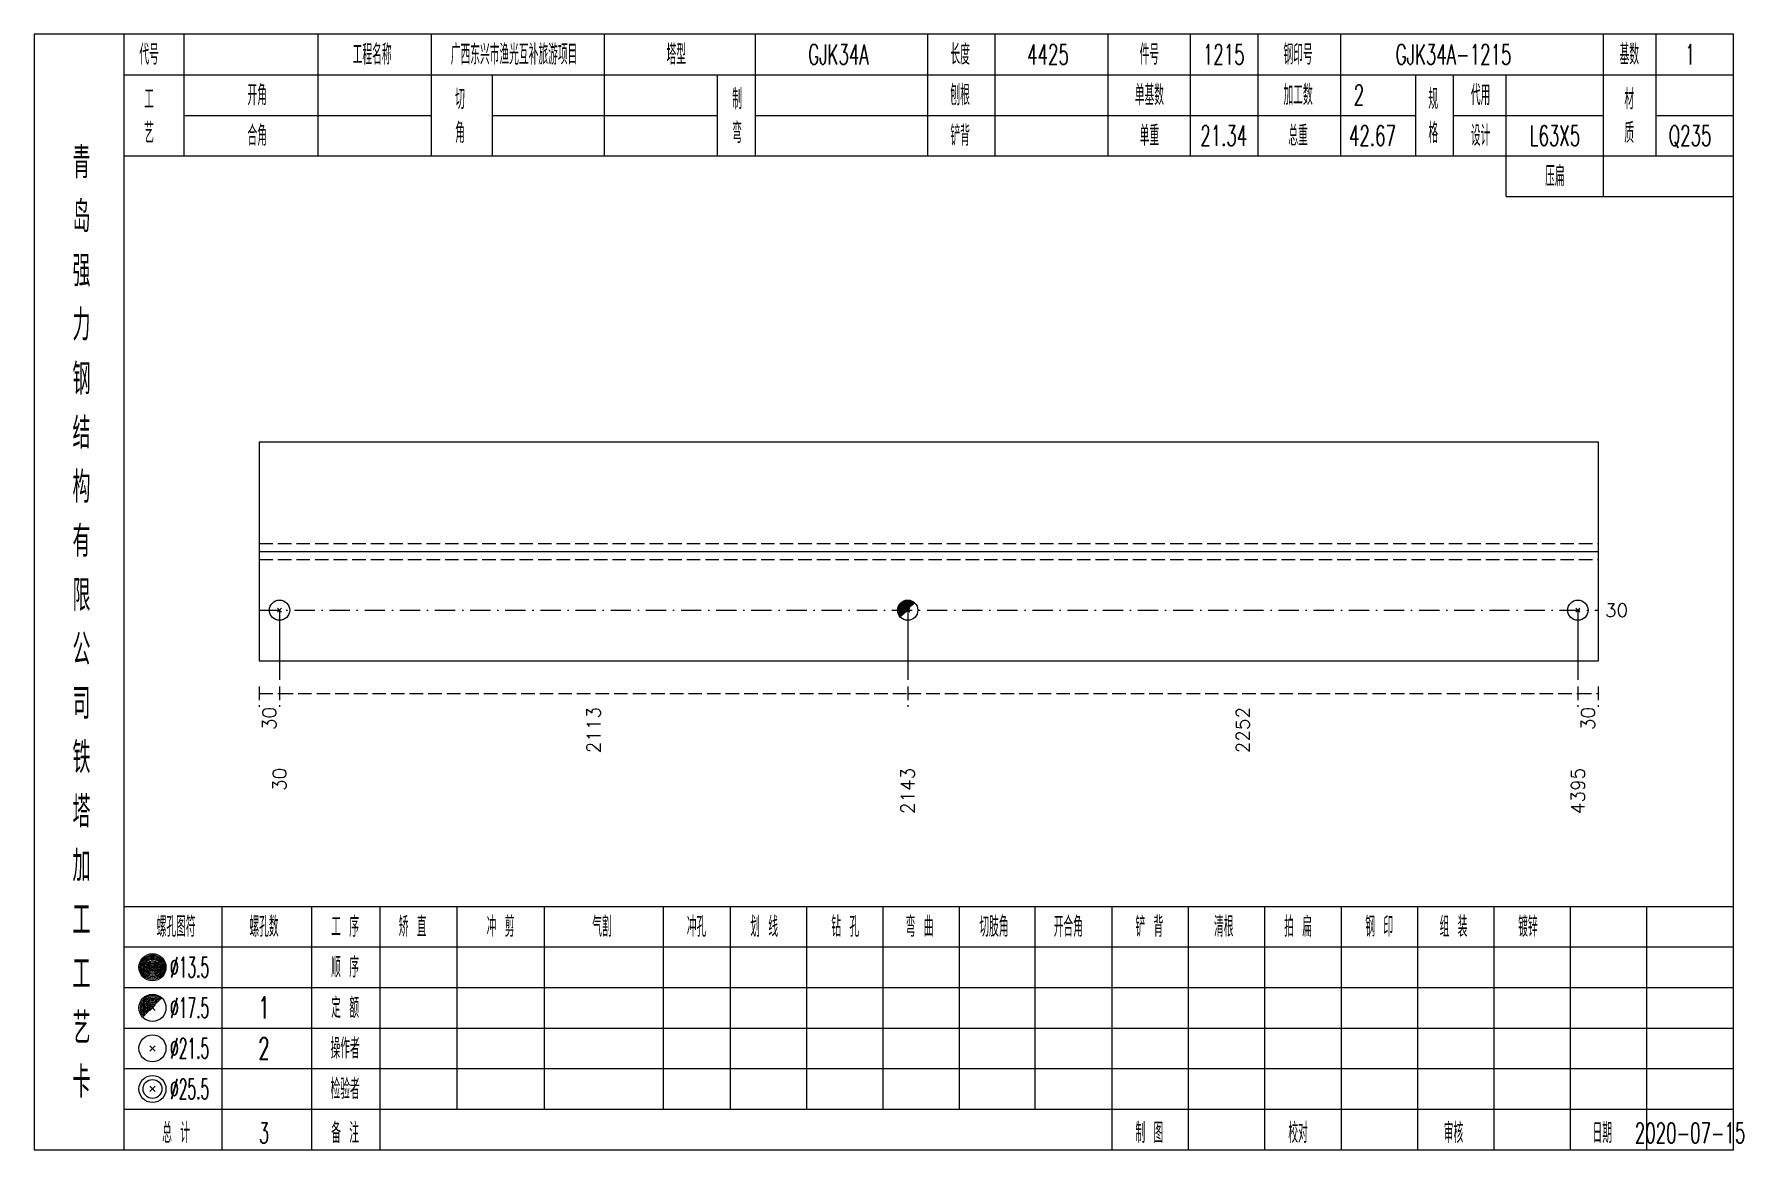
# Model space of a CAD drawing. Extents: x 0 to 2606, y -377 to 6479.
# Drawn here: x 1829.8 to 2082.7, y 1225 to 1390 of the extents above; entities that cross this region are included whole.
import ezdxf
from ezdxf.enums import TextEntityAlignment as Align

# ---------------------------------------------------------------- set-up
doc = ezdxf.new("R2010")
doc.units = 0
doc.header["$MEASUREMENT"] = 0
doc.linetypes.add('一点画线', pattern=[5.2, 3, -1, 0.2, -1])
doc.linetypes.add('虚线', pattern=[2.75, 2, -0.75])
doc.layers.get('0').update_dxf_attribs({"linetype": 'CONTINUOUS', "lineweight": 25})
doc.layers.add('1', color=7, linetype='CONTINUOUS', lineweight=25)
doc.layers.add('4', color=7, linetype='CONTINUOUS', lineweight=25)
doc.styles.get("Standard").update_dxf_attribs({"font": 'simplex.shx', "width": 0.7, "height": 3, "bigfont": 'gbhzfs.shx'})

msp = doc.modelspace()

# ---------------------------------------------------------------- texts
at = {"color": 7, "linetype": 'Continuous', "lineweight": 13}
msp.add_text('30', height=2, dxfattribs=at).set_placement((2062.2, 1304.81), align=Align.MIDDLE_LEFT)
at = {"color": 8, "linetype": 'Continuous', "lineweight": 9}
for s, p in [('30', (1864.6, 1290.5)), ('2113', (1912.57, 1290.5)), ('2252', (2008.62, 1290.5)), ('30', (2059.7, 1290.5))]:
    msp.add_text(s, height=2, rotation=90, dxfattribs=at).set_placement(p, align=Align.MIDDLE_RIGHT)
at = {"layer": '1', "color": 7, "linetype": 'Continuous', "lineweight": 13}
for s, p in [('30', (1866.1, 1281.5)), ('2143', (1959.04, 1281.5)), ('4395', (2058.2, 1281.5))]:
    msp.add_text(s, height=2, rotation=90, dxfattribs=at).set_placement(p, align=Align.MIDDLE_RIGHT)
at = {"layer": '4', "color": 1, "linetype": 'Continuous', "lineweight": 13}
for s, height, width, p in [('代号', 3, 0.6, (1846.8, 1387)), ('工程名称', 3, 0.6, (1879.8, 1387)), ('广西东兴市渔光互补旅游项目', 3, 0.6, (1900.8, 1387)), ('塔型', 3, 0.6, (1924.8, 1387)), ('长度', 3, 0.6, (1966.8, 1387)), ('件号', 3, 0.6, (1994.8, 1387)), ('钢印号', 3, 0.6, (2016.8, 1387)), ('基数', 3, 0.6, (2065.8, 1387)), ('GJK34A', 3, 0.6, (1948.8, 1387)), ('4425', 3, 0.6, (1979.8, 1387)), ('1215', 3, 0.6, (2005.8, 1387)), ('GJK34A-1215', 3, 0.6, (2039.8, 1387)), ('1', 3, 0.6, (2074.8, 1387)), ('工', 3, 0.6, (1846.8, 1380.4)), ('开角', 3, 0.6, (1862.8, 1381)), ('切', 3, 0.6, (1892.8, 1380.4)), ('制', 3, 0.6, (1933.8, 1380.4)), ('刨根', 3, 0.6, (1966.8, 1381)), ('单基数', 3, 0.6, (1994.8, 1381)), ('加工数', 3, 0.6, (2016.8, 1381)), ('2', 3, 0.6, (2025.8, 1381)), ('规', 3, 0.6, (2036.8, 1380.4)), ('代用', 3, 0.6, (2043.8, 1381)), ('材', 3, 0.6, (2065.8, 1380.4)), ('艺', 3, 0.6, (1846.8, 1375.4)), ('合角', 3, 0.6, (1862.8, 1375)), ('角', 3, 0.6, (1892.8, 1375.4)), ('弯', 3, 0.6, (1933.8, 1375.4)), ('铲背', 3, 0.6, (1966.8, 1375)), ('单重', 3, 0.6, (1994.8, 1375)), ('21.34', 3, 0.6, (2005.8, 1375)), ('总重', 3, 0.6, (2016.8, 1375)), ('42.67', 3, 0.6, (2027.8, 1375)), ('格', 3, 0.6, (2036.8, 1375.4)), ('设计', 3, 0.6, (2043.8, 1375)), ('L63X5', 3, 0.6, (2054.8, 1375)), ('质', 3, 0.6, (2065.8, 1375.4)), ('Q235', 3, 0.6, (2074.8, 1375)), ('青', 4.6, 0.8, (1836.8, 1371)), ('压扁', 3, 0.6, (2054.8, 1369)), ('岛', 4.6, 0.8, (1836.8, 1363)), ('强', 4.6, 0.8, (1836.8, 1355)), ('力', 4.6, 0.8, (1836.8, 1347)), ('钢', 4.6, 0.8, (1836.8, 1339)), ('结', 4.6, 0.8, (1836.8, 1331)), ('构', 4.6, 0.8, (1836.8, 1323)), ('有', 4.6, 0.8, (1836.8, 1315)), ('限', 4.6, 0.8, (1836.8, 1307)), ('公', 4.6, 0.8, (1836.8, 1299)), ('司', 4.6, 0.8, (1836.8, 1291)), ('铁', 4.6, 0.8, (1836.8, 1283)), ('塔', 4.6, 0.8, (1836.8, 1275)), ('加', 4.6, 0.8, (1836.8, 1267)), ('工', 4.6, 0.8, (1836.8, 1259)), ('螺孔图符', 3, 0.6, (1850.8, 1258)), ('螺孔数', 3, 0.6, (1863.8, 1258)), ('工 序', 3, 0.6, (1875.8, 1258)), ('矫 直', 3, 0.6, (1885.8, 1258)), ('冲 剪', 3, 0.6, (1898.8, 1258)), ('气割', 3, 0.6, (1913.8, 1258)), ('冲孔', 3, 0.6, (1927.8, 1258)), ('划 线', 3, 0.6, (1937.8, 1258)), ('钻 孔', 3, 0.6, (1949.8, 1258)), ('弯 曲', 3, 0.6, (1960.8, 1258)), ('切肢角', 3, 0.6, (1971.8, 1258)), ('开合角', 3, 0.6, (1982.8, 1258)), ('铲 背', 3, 0.6, (1994.8, 1258)), ('清根', 3, 0.6, (2005.8, 1258)), ('拍 扁', 3, 0.6, (2016.8, 1258)), ('钢 印', 3, 0.6, (2028.8, 1258)), ('组 装', 3, 0.6, (2039.8, 1258)), ('镀锌', 3, 0.6, (2050.8, 1258)), ('工', 4.6, 0.8, (1836.8, 1251)), ('%%C13.5', 3, 0.5, (1852.8, 1252)), ('顺 序', 3, 0.6, (1875.8, 1252)), ('%%C17.5', 3, 0.5, (1852.8, 1246)), ('1', 3.2, 0.6, (1863.8, 1246)), ('定 额', 3, 0.6, (1875.8, 1246)), ('艺', 4.6, 0.8, (1836.8, 1243)), ('%%C21.5', 3, 0.5, (1852.8, 1240)), ('2', 3.2, 0.6, (1863.8, 1240)), ('操作者', 3, 0.6, (1875.8, 1240)), ('卡', 4.6, 0.8, (1836.8, 1235)), ('%%C25.5', 3, 0.5, (1852.8, 1234)), ('检验者', 3, 0.6, (1875.8, 1234)), ('备 注', 3, 0.6, (1875.8, 1227.5)), ('校对', 3, 0.6, (2016.8, 1227.5)), ('审核', 3, 0.6, (2039.8, 1227.5)), ('总 计', 3, 0.6, (1850.8, 1227.5)), ('3', 3, 0.6, (1863.8, 1227.5)), ('制 图', 3, 0.6, (1994.8, 1227.5)), ('日期', 3, 0.6, (2061.8, 1227.5)), ('2020-07-15', 3, 0.6, (2074.8, 1227.5))]:
    msp.add_text(s, height=height, dxfattribs=dict(at, width=width)).set_placement(p, align=Align.MIDDLE_CENTER)

# ---------------------------------------------------------------- linework, layer by layer
at = {"color": 7, "linetype": 'Continuous', "lineweight": 18}
for p, q in [((1863.1, 1329.69), (1863.1, 1297.31)), ((1863.1, 1329.69), (2061.2, 1329.69)), ((2061.2, 1329.69), (2061.2, 1297.31)), ((1863.1, 1313.5), (2061.2, 1313.5))]:
    msp.add_line(p, q, dxfattribs=at)
at = {"color": 1, "linetype": '虚线', "lineweight": 18}
for p, q in [((1863.1, 1314.69), (2061.2, 1314.69)), ((1863.1, 1312.31), (2061.2, 1312.31))]:
    msp.add_line(p, q, dxfattribs=at)
at = {"color": 3, "linetype": '一点画线', "lineweight": 13}
msp.add_line((1863.1, 1304.81), (2061.2, 1304.81), dxfattribs=at)
at = {"color": 7, "linetype": 'Continuous', "lineweight": 13}
for p, q in [((1866.1, 1304.81), (1866.1, 1294.5)), ((1959.04, 1304.81), (1959.04, 1294.5)), ((2058.2, 1304.81), (2058.2, 1294.5))]:
    msp.add_line(p, q, dxfattribs=at)
at = {"color": 8, "linetype": '虚线', "lineweight": 9}
for p, q in [((1863.1, 1293.5), (1863.1, 1290.5)), ((1866.1, 1293.5), (1866.1, 1290.5)), ((1866.1, 1293.5), (1866.1, 1290.5)), ((1959.04, 1293.5), (1959.04, 1290.5)), ((1959.04, 1293.5), (1959.04, 1290.5)), ((2058.2, 1293.5), (2058.2, 1290.5)), ((2058.2, 1293.5), (2058.2, 1290.5)), ((2061.2, 1293.5), (2061.2, 1290.5)), ((1863.1, 1292.5), (1866.1, 1292.5)), ((1866.1, 1292.5), (1959.04, 1292.5)), ((1959.04, 1292.5), (2058.2, 1292.5)), ((2058.2, 1292.5), (2061.2, 1292.5))]:
    msp.add_line(p, q, dxfattribs=at)
at = {"layer": '1', "color": 7, "linetype": 'Continuous', "lineweight": 13}
for p, q in [((1865.8, 1304.51), (1866.4, 1305.11)), ((1866.4, 1304.51), (1865.8, 1305.11)), ((2057.9, 1304.51), (2058.5, 1305.11)), ((2058.5, 1304.51), (2057.9, 1305.11))]:
    msp.add_line(p, q, dxfattribs=at)
at = {"layer": '1', "color": 7, "linetype": 'Continuous', "lineweight": 0}
for p, q in [((1958.74, 1304.51), (1959.34, 1305.11)), ((1958.74, 1305.11), (1959.34, 1304.51))]:
    msp.add_line(p, q, dxfattribs=at)
at = {"layer": '1', "color": 7, "linetype": 'Continuous', "lineweight": 18}
msp.add_line((1863.1, 1297.31), (2061.2, 1297.31), dxfattribs=at)
at = {"layer": '1', "color": 7, "linetype": 'Continuous', "lineweight": 13}
for centre in [(1866.1, 1304.81), (1959.04, 1304.81), (2058.2, 1304.81)]:
    msp.add_circle(centre, 1.5, dxfattribs=at)
for radius in [1.35, 1.2, 1.05, 0.9, 0.75, 0.6, 0.45, 0.3, 0.15]:
    msp.add_arc((1959.04, 1304.81), radius, 45, 225, dxfattribs=at)
at = {"layer": '4', "color": 1, "linetype": 'Continuous', "lineweight": 18}
for p, q in [((1843.1, 1225), (1843.1, 1390)), ((1852, 1372), (1852, 1390)), ((1871.8, 1372), (1871.8, 1390)), ((1888.6, 1372), (1888.6, 1390)), ((1914.2, 1372), (1914.2, 1390)), ((1936.5, 1372), (1936.5, 1390)), ((1962, 1372), (1962, 1390)), ((1972, 1372), (1972, 1390)), ((1988.7, 1372), (1988.7, 1390)), ((2000.9, 1372), (2000.9, 1390)), ((2010.9, 1372), (2010.9, 1390)), ((2023.1, 1372), (2023.1, 1390)), ((2062, 1366), (2062, 1390)), ((2069.8, 1372), (2069.8, 1390)), ((1843.1, 1384), (2081.2, 1384)), ((1897.6, 1372), (1897.6, 1384)), ((1930.9, 1372), (1930.9, 1384)), ((2034.2, 1372), (2034.2, 1384)), ((2039.8, 1372), (2039.8, 1384)), ((2047.6, 1366), (2047.6, 1384)), ((1852, 1378), (1888.6, 1378)), ((1897.6, 1378), (1930.9, 1378)), ((1936.5, 1378), (2034.2, 1378)), ((2039.8, 1378), (2062, 1378)), ((2069.8, 1378), (2081.2, 1378)), ((1843.1, 1372), (2081.2, 1372)), ((2047.6, 1366), (2081.2, 1366)), ((1843.1, 1261), (2081.2, 1261)), ((1857.6, 1225), (1857.6, 1261)), ((1870.9, 1225), (1870.9, 1261)), ((1881, 1225), (1881, 1261)), ((1892.4, 1231), (1892.4, 1261)), ((1905.3, 1231), (1905.3, 1261)), ((1922.9, 1231), (1922.9, 1261)), ((1932.8, 1231), (1932.8, 1261)), ((1944.1, 1231), (1944.1, 1261)), ((1955.4, 1231), (1955.4, 1261)), ((1966.7, 1231), (1966.7, 1261)), ((1977.9, 1231), (1977.9, 1261)), ((1989.3, 1231), (1989.3, 1261)), ((2000.6, 1231), (2000.6, 1261)), ((2011.9, 1231), (2011.9, 1261)), ((2023.2, 1231), (2023.2, 1261)), ((2034.5, 1231), (2034.5, 1261)), ((2045.8, 1231), (2045.8, 1261)), ((2057.1, 1231), (2057.1, 1261)), ((2068.4, 1231), (2068.4, 1261)), ((1843.1, 1255), (2081.2, 1255)), ((1843.1, 1249), (2081.2, 1249)), ((1843.1, 1243), (2081.2, 1243)), ((1843.1, 1237), (2081.2, 1237)), ((1843.1, 1231), (2081.2, 1231)), ((1989.3, 1225), (1989.3, 1231)), ((2000.6, 1225), (2000.6, 1231)), ((2011.9, 1225), (2011.9, 1231)), ((2023.2, 1225), (2023.2, 1231)), ((2034.5, 1225), (2034.5, 1231)), ((2045.8, 1225), (2045.8, 1231)), ((2057.1, 1225), (2057.1, 1231)), ((2068.4, 1225), (2068.4, 1231))]:
    msp.add_line(p, q, dxfattribs=at)
at = {"layer": '4', "color": 7, "linetype": 'Continuous', "lineweight": 13}
for p, q in [((1847.1, 1251.8), (1847.5, 1252.2)), ((1847.5, 1251.8), (1847.1, 1252.2)), ((1846.9, 1239.6), (1847.7, 1240.4)), ((1847.7, 1239.6), (1846.9, 1240.4)), ((1846.9, 1233.6), (1847.7, 1234.4)), ((1847.7, 1233.6), (1846.9, 1234.4))]:
    msp.add_line(p, q, dxfattribs=at)
at = {"layer": '4', "color": 7, "linetype": 'Continuous', "lineweight": 0}
for p, q in [((1846.9, 1245.6), (1847.7, 1246.4)), ((1846.9, 1246.4), (1847.7, 1245.6))]:
    msp.add_line(p, q, dxfattribs=at)
at = {"layer": '4', "color": 1, "linetype": 'Continuous', "lineweight": 18}
msp.add_lwpolyline([(1829.8, 1390), (1829.8, 1225), (2081.2, 1225), (2081.2, 1390)], close=True, dxfattribs=at)
at = {"layer": '4', "color": 7, "linetype": 'Continuous', "lineweight": 13}
for centre, radius in [((1847.3, 1252), 2), ((1847.3, 1252), 1.8), ((1847.3, 1252), 1.6), ((1847.3, 1252), 1.4), ((1847.3, 1252), 1.2), ((1847.3, 1252), 1), ((1847.3, 1252), 0.8), ((1847.3, 1252), 0.6), ((1847.3, 1252), 0.4), ((1847.3, 1252), 0.2), ((1847.3, 1246), 2), ((1847.3, 1240), 2), ((1847.3, 1234), 2), ((1847.3, 1234), 1.4)]:
    msp.add_circle(centre, radius, dxfattribs=at)
for radius in [1.8, 1.6, 1.4, 1.2, 1, 0.8, 0.6, 0.4, 0.2]:
    msp.add_arc((1847.3, 1246), radius, 45, 225, dxfattribs=at)

msp.set_redraw_order([(e.dxf.handle, doc.entitydb.next_handle()) for e in msp.query("TEXT MTEXT ATTDEF DIMENSION ARC_DIMENSION")])  # texts and dimensions are drawn at this point

doc.saveas('drawing.dxf')
